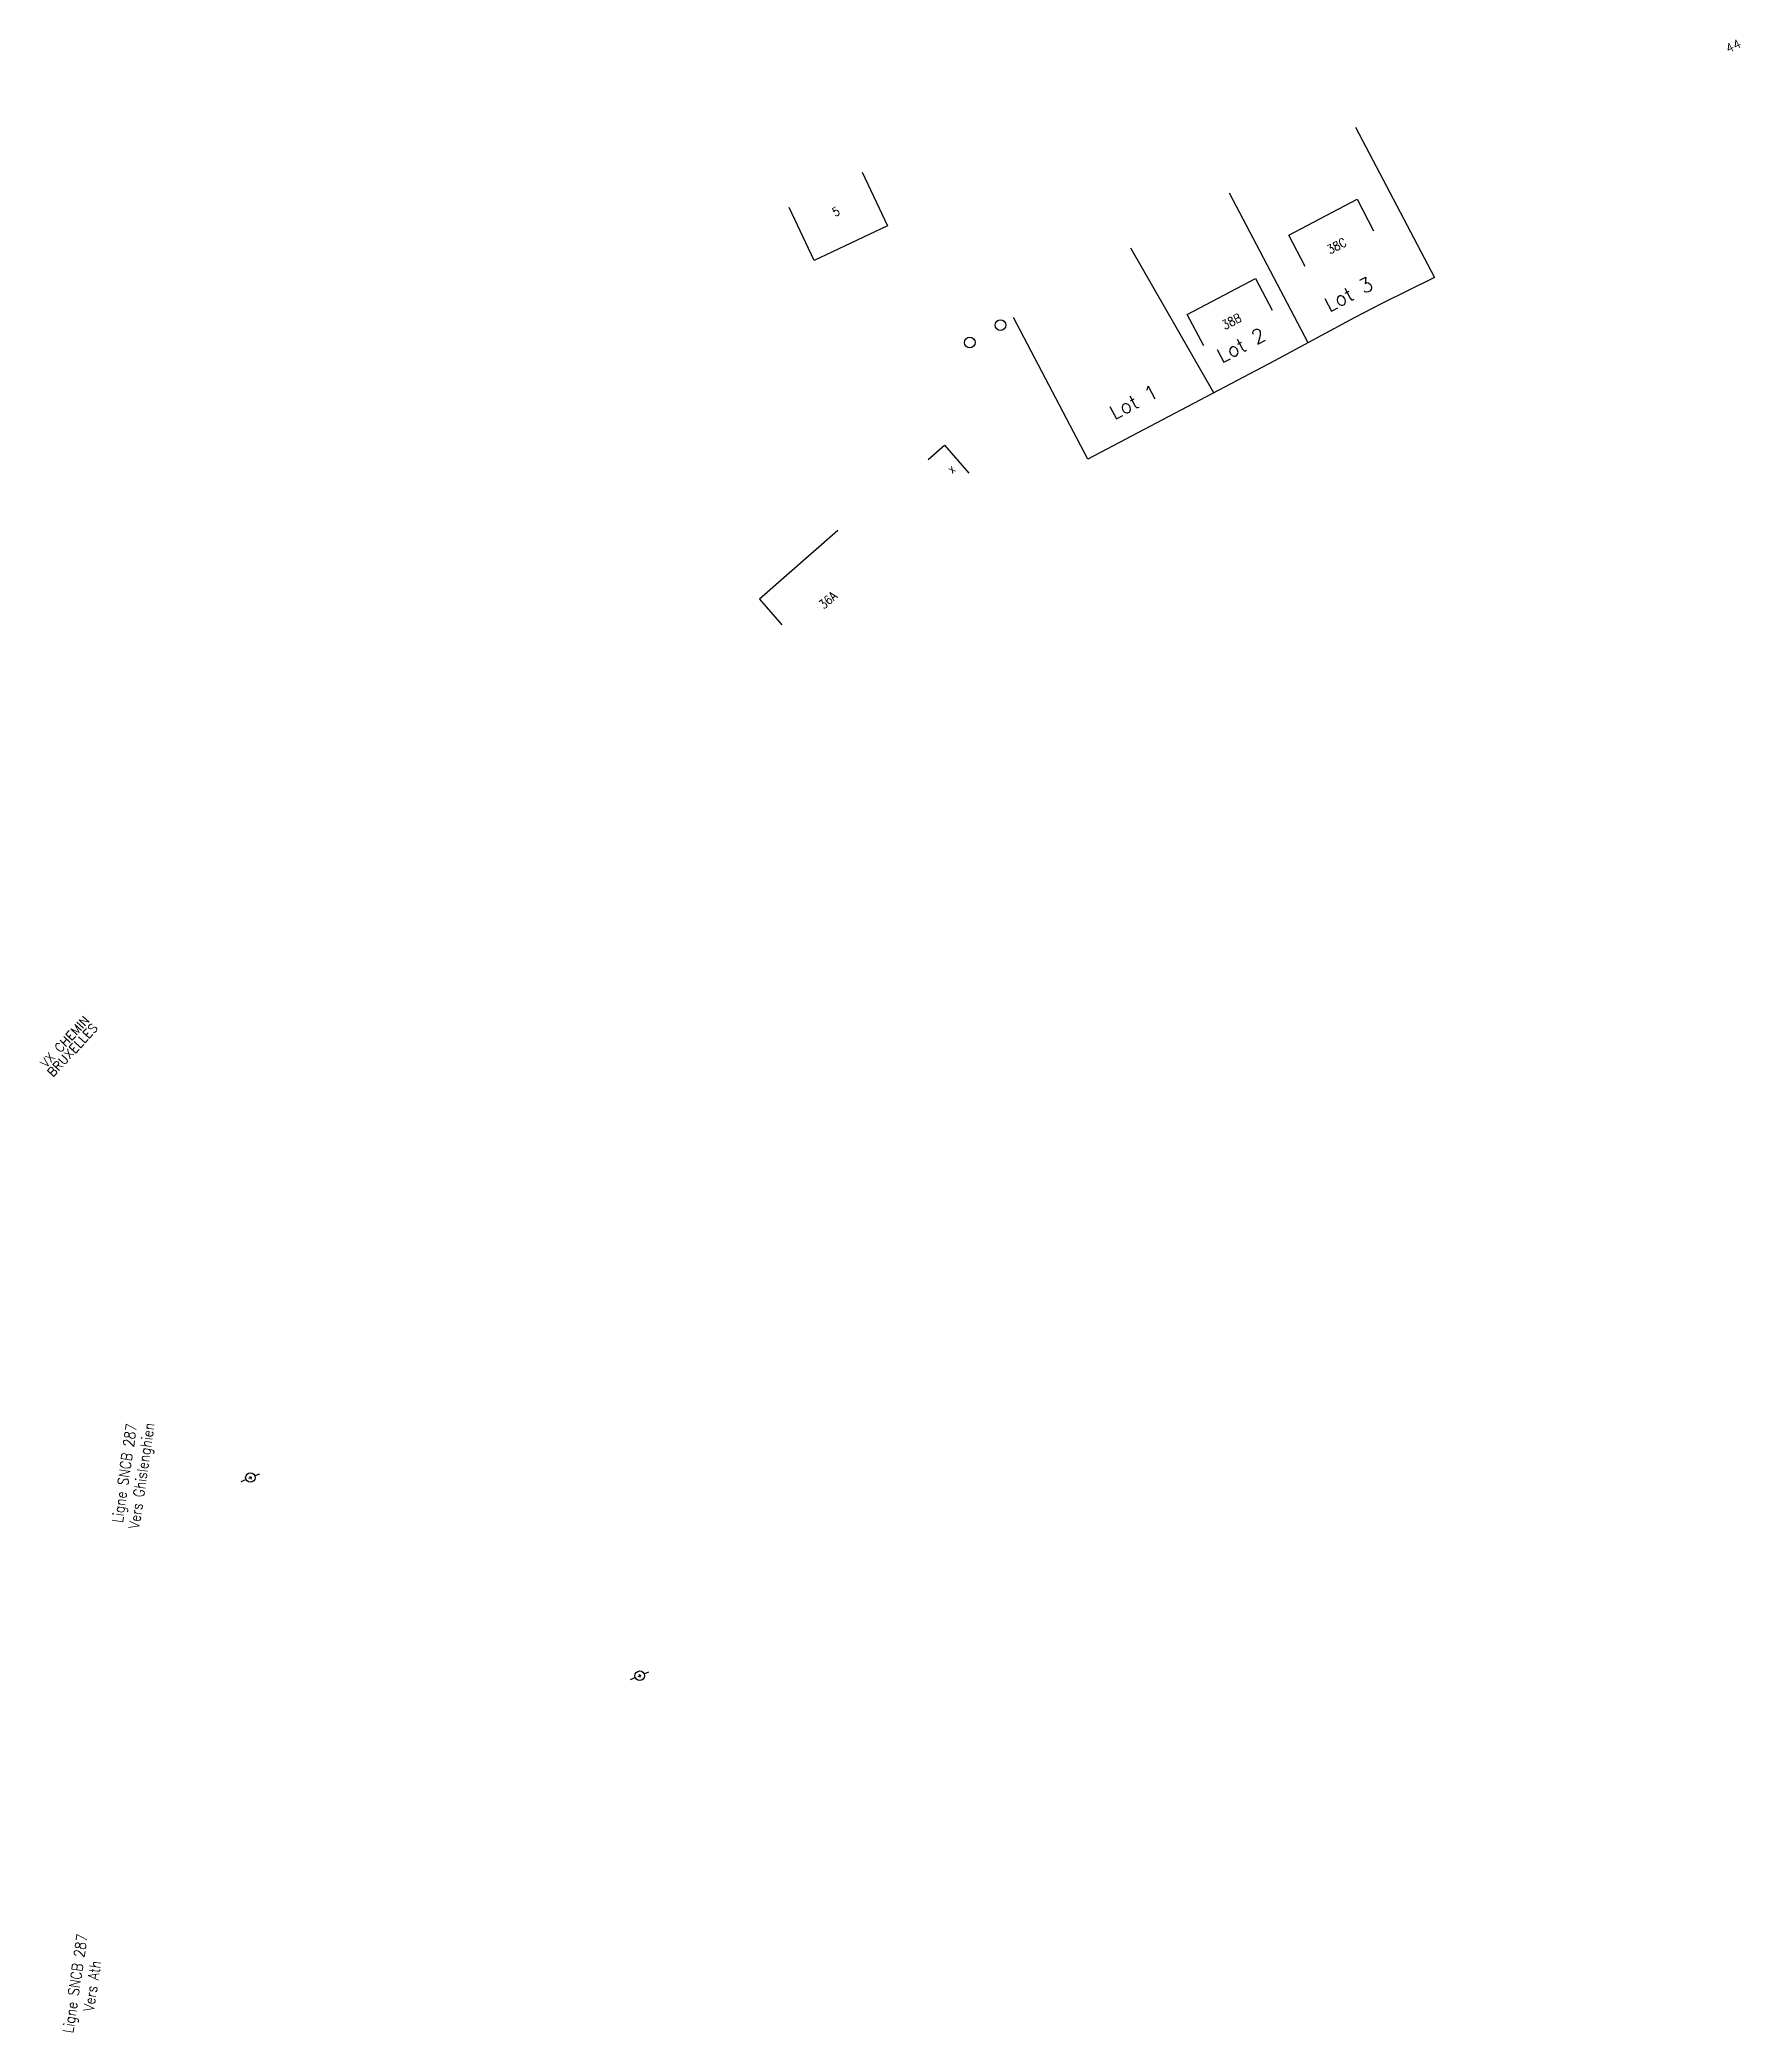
# Model space of a CAD drawing. Header units: millimetres. Extents: x 109000 to 109780, y 147301 to 147889.
# Drawn here: x 109257 to 109496, y 147342.7 to 147622.7 of the extents above; entities that cross this region are included whole.
import ezdxf
from ezdxf.enums import TextEntityAlignment as Align

# ---------------------------------------------------------------- set-up
doc = ezdxf.new("R2010")
doc.units = ezdxf.units.MM
doc.header["$MEASUREMENT"] = 0
doc.layers.get('0').update_dxf_attribs({"linetype": 'CONTINUOUS'})
for name, color, linetype in [('BB06', 7, 'CONTINUOUS'), ('BF05', 7, 'CONTINUOUS'), ('BR06', 7, 'CONTINUOUS'), ('BT01', 7, 'CONTINUOUS'), ('M_200', 7, 'CONTINUOUS'), ('W0100', 7, 'CONTINUOUS'), ('W0471', 7, 'CONTINUOUS'), ('W0991', 7, 'CONTINUOUS')]:
    doc.layers.add(name, color=color, linetype=linetype)
doc.styles.get("Standard").update_dxf_attribs({"font": 'ROMANS.SHX', "width": 0.85})

msp = doc.modelspace()

# ---------------------------------------------------------------- texts
at = {"layer": 'BB06', "color": 252}
for s, p in [('Lot 3', (109438.22, 147584.41)), ('Lot 2', (109423.11, 147577.25)), ('Lot 1', (109408, 147569.26))]:
    msp.add_text(s, height=2, rotation=27.705, dxfattribs=at).set_placement(p)
at = {"layer": 'BT01', "color": 252, "linetype": 'Continuous', "width": 0.85}
for s, p in [('Ligne SNCB 287', (109269.6, 147421.15)), ('Vers Ghislenghien', (109272.01, 147420.79)), ('Ligne SNCB 287', (109262.66, 147349.41)), ('Vers Ath', (109265.06, 147349.06))]:
    msp.add_text(s, height=1.5, rotation=81.6948, dxfattribs=at).set_placement(p, align=Align.CENTER)
at = {"layer": 'M_200', "linetype": 'Continuous'}
for s, p in [('VX CHEMIN', (109257.85, 147478.14)), ('BRUXELLES', (109258.81, 147476.85))]:
    msp.add_text(s, height=1.25, rotation=47.071, dxfattribs=at).set_placement(p)
at = {"layer": 'W0991', "color": 252}
msp.add_text('44', height=1.25, rotation=25.6851, dxfattribs=at).set_placement((109494.33, 147620.81))
at = {"layer": 'W0991', "color": 252, "char_height": 1.25, "attachment_point": 1}
for s, width, insert, rotation in [('5', 2.238, (109368.19, 147598.91), 27.7023), ('38C', 3.4623, (109437.75, 147593.65), 27.705), ('38B', 3.4623, (109422.97, 147583.04), 27.705), ('x', 1.25, (109384.39, 147562.62), 41.2046), ('36A', 3.8627, (109366.35, 147543.55), 41.2046)]:
    msp.add_mtext_dynamic_manual_height_columns(s, width=width, gutter_width=5, heights=[0], dxfattribs=dict(at, insert=insert, rotation=rotation))

# ---------------------------------------------------------------- blocks, each defined once
blk = doc.blocks.new('T473')
for p, q in [((-0.166667, 0.166667), (0.166667, -0.166667)), ((-0.166667, -0.166667), (0.166667, 0.166667)), ((0.500001, 0.500001), (1.000002, 1.000002)), ((-1.000002, -1.000002), (-0.500001, -0.500001))]:
    blk.add_line(p, q)
blk.add_ellipse((0, 0), major_axis=(0.471405, 0.471405), ratio=1, start_param=5.4977871438, end_param=11.780972451)

# ---------------------------------------------------------------- linework, layer by layer
at = {"layer": 'BF05', "color": 252, "flags": 128}
for points in [[(109441.93, 147610.42), (109453.02, 147589.31), (109445.61, 147585.66), (109441.81, 147583.7), (109430.55, 147577.57), (109404.31, 147563.77), (109393.85, 147583.69)], [(109435.25, 147580.13), (109424.22, 147601.13)], [(109422.01, 147573.08), (109410.35, 147593.44)]]:
    msp.add_lwpolyline(points, dxfattribs=at)
at = {"layer": 'BR06', "color": 252, "linetype": 'Continuous'}
for centre in [(109392.02, 147582.61), (109387.69, 147580.16)]:
    msp.add_circle(centre, 0.75, dxfattribs=at)
at = {"layer": 'W0100', "color": 252}
msp.add_lwpolyline([(109372.57, 147604.12), (109376.14, 147596.58), (109365.83, 147591.69), (109362.3, 147599.15)], dxfattribs=at)
at = {"layer": 'W0100', "color": 252, "flags": 128}
for points in [[(109434.86, 147590.84), (109432.54, 147595.27), (109442.13, 147600.31), (109444.46, 147595.88)], [(109420.6, 147579.68), (109418.27, 147584.1), (109427.87, 147589.14), (109430.19, 147584.71)], [(109381.85, 147563.73), (109384.16, 147565.72), (109387.54, 147561.81)], [(109369.15, 147553.72), (109358.14, 147544.08), (109361.28, 147540.49)]]:
    msp.add_lwpolyline(points, dxfattribs=at)

# ---------------------------------------------------------------- block references
at = {"layer": 'W0471', "rotation": 337.740385596125}
for p in [(109286.57, 147420.63), (109341.29, 147392.78)]:
    msp.add_blockref('T473', p, dxfattribs=at)

msp.set_redraw_order([(e.dxf.handle, doc.entitydb.next_handle()) for e in msp.query("TEXT MTEXT ATTDEF DIMENSION ARC_DIMENSION")])  # texts and dimensions are drawn at this point

doc.saveas('drawing.dxf')
